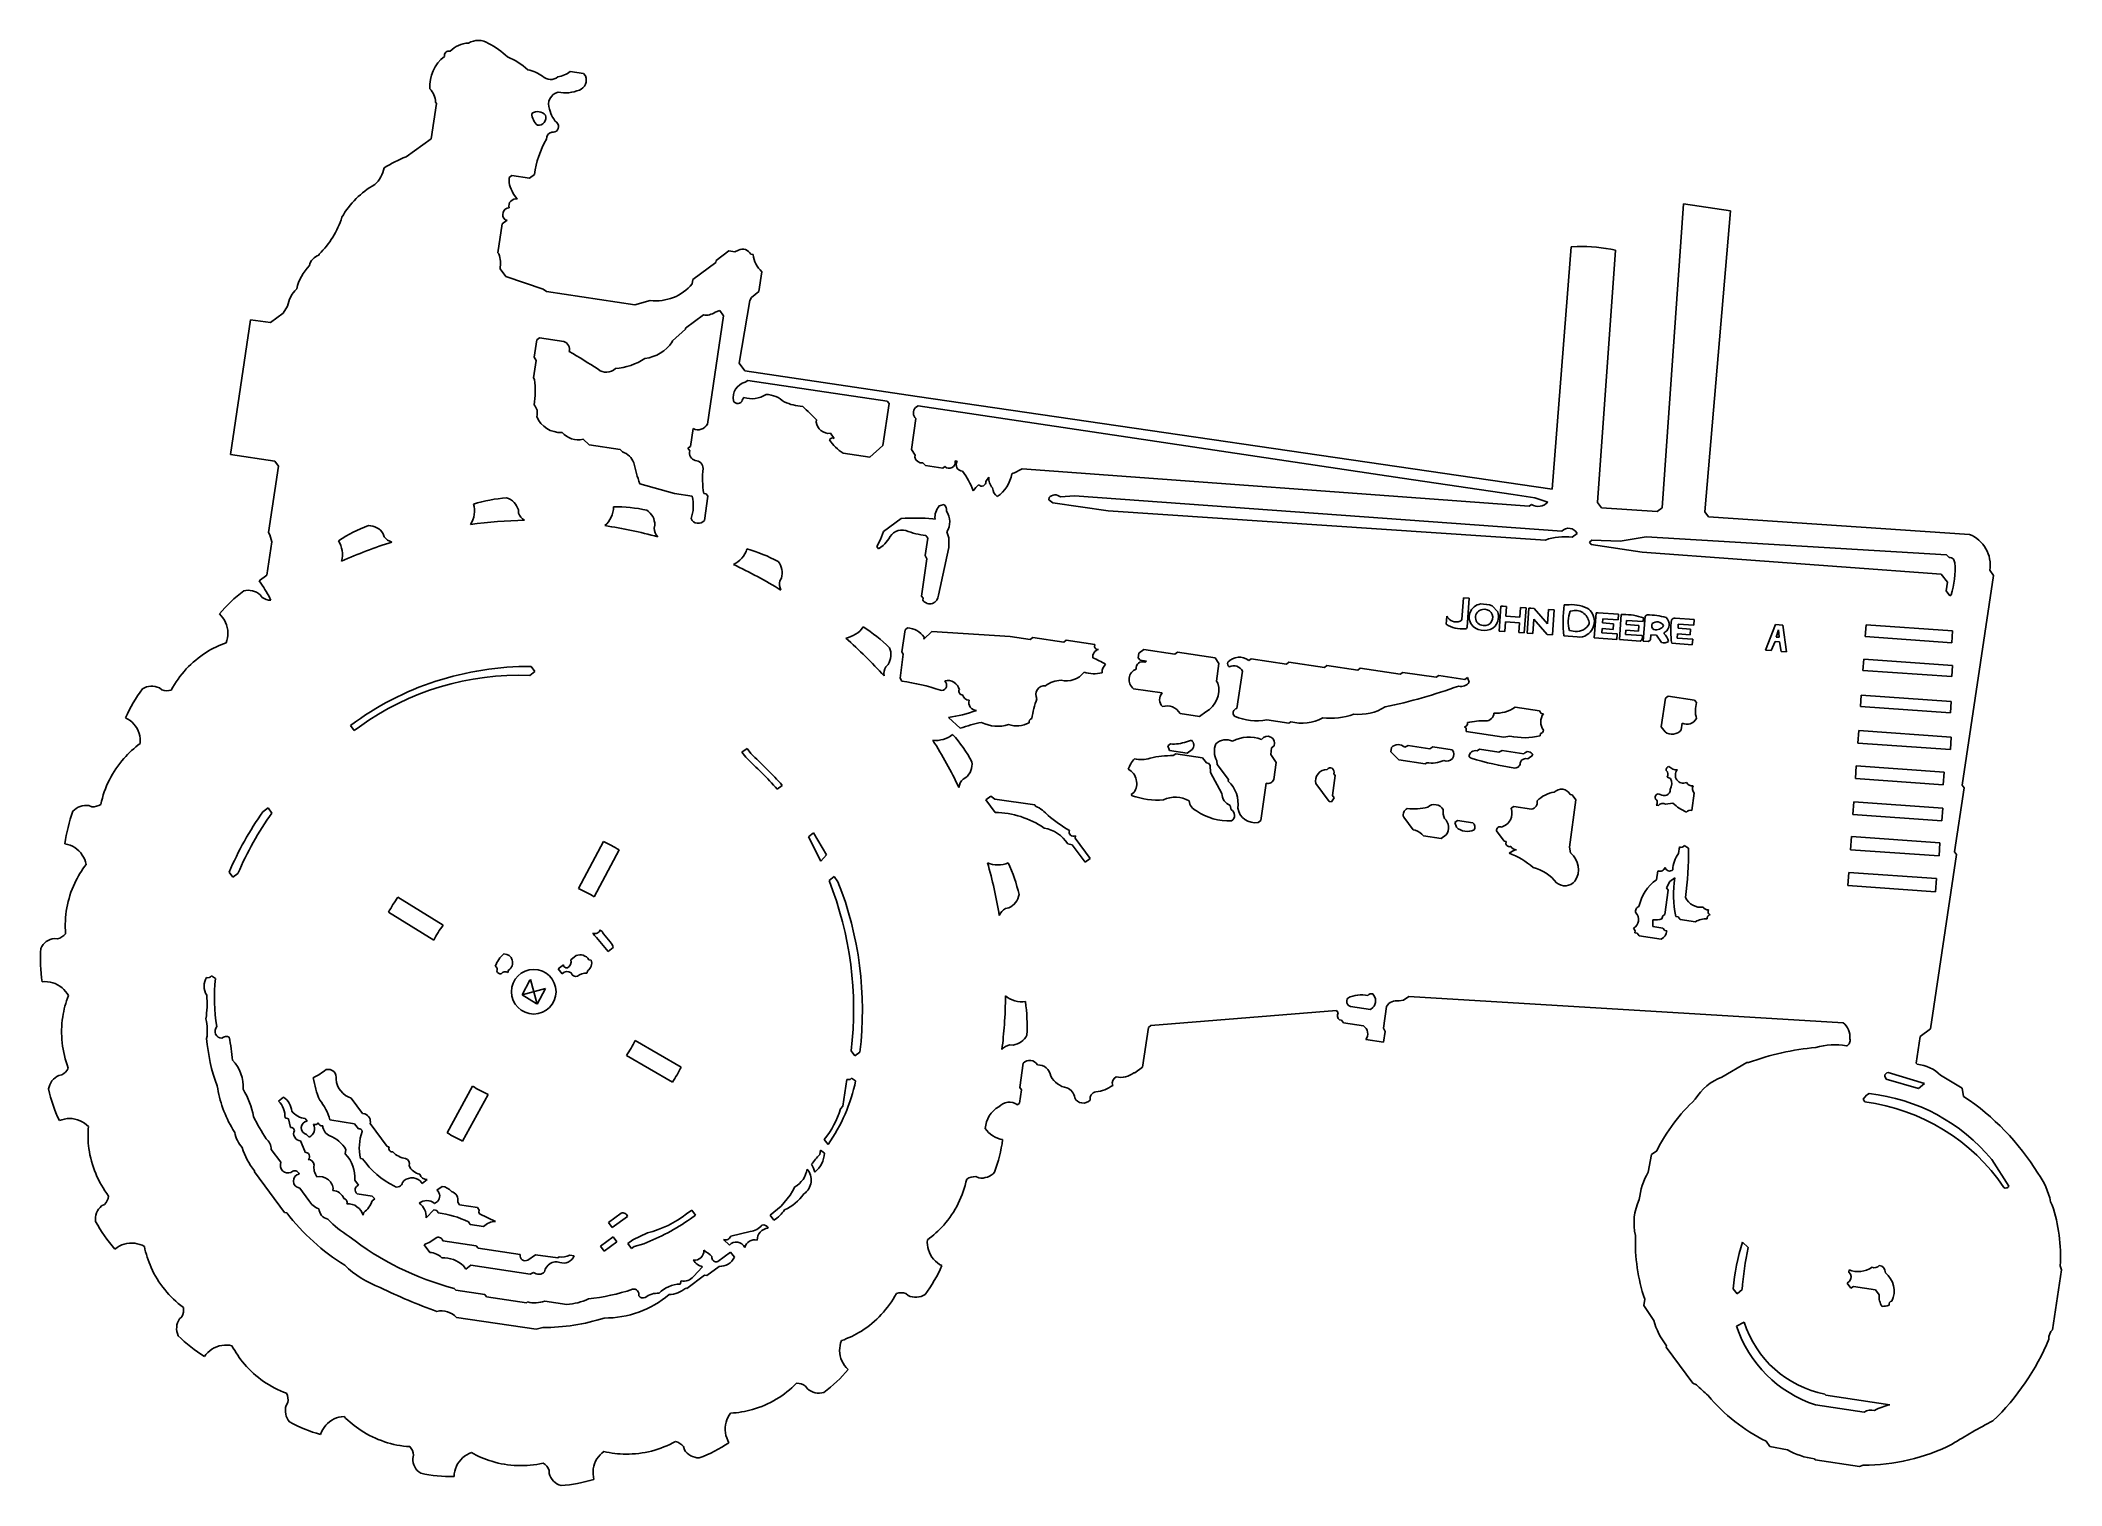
# Model space of a CAD drawing. Extents: x 0.1 to 25, y 0.1 to 17.9.
import ezdxf

# ---------------------------------------------------------------- set-up
doc = ezdxf.new("R2010")
doc.units = 0
doc.header["$MEASUREMENT"] = 0
doc.linetypes.add('SOLID', pattern=[0])
doc.layers.add('1', color=1, linetype='SOLID')

msp = doc.modelspace()

# ---------------------------------------------------------------- linework, layer by layer
at = {"layer": '1', "color": 0, "linetype": 'SOLID'}
for p, q in [((6.616354, 17.502071), (6.779414, 17.477719)), ((6.779414, 17.477719), (6.802158, 17.445446)), ((4.906976, 16.673175), (4.971787, 17.107145)), ((4.971787, 17.107145), (4.959966, 17.124663)), ((4.598233, 16.45152), (4.906976, 16.673175)), ((5.864684, 16.195439), (5.863568, 16.13523)), ((5.895865, 16.21966), (5.864684, 16.195439)), ((6.114134, 16.187063), (5.895865, 16.21966)), ((6.176113, 16.232935), (6.114134, 16.187063)), ((5.841526, 15.671246), (5.779547, 15.625375)), ((5.814563, 15.675272), (5.841526, 15.671246)), ((20.305238, 15.87378), (20.046595, 12.132204)), ((20.305238, 15.87378), (20.886074, 15.787034)), ((20.886074, 15.787034), (20.568046, 12.08189)), ((5.779547, 15.625375), (5.726624, 15.271009)), ((3.525871, 15.238724), (3.527789, 15.251563)), ((5.726624, 15.271009), (5.737546, 15.256252)), ((8.404475, 15.149348), (8.408502, 15.176311)), ((8.408502, 15.176311), (8.564925, 15.292082)), ((8.564925, 15.292082), (8.641961, 15.280577)), ((8.641961, 15.280577), (8.683222, 15.301979)), ((8.837119, 15.251431), (8.864081, 15.247404)), ((18.924666, 15.344722), (18.690935, 12.362228)), ((18.998872, 15.346965), (18.924666, 15.344723)), ((19.469527, 15.301204), (19.250206, 12.196012)), ((5.75217, 15.072933), (5.822262, 14.979772)), ((5.822262, 14.979772), (6.283186, 14.822993)), ((8.115851, 14.886624), (8.124096, 14.941833)), ((8.124096, 14.941833), (8.404475, 15.149348)), ((8.971799, 15.037056), (8.935175, 14.791826)), ((6.283186, 14.822993), (6.322104, 14.793555)), ((6.322104, 14.793555), (7.41088, 14.630951)), ((7.41088, 14.630951), (7.599952, 14.684094)), ((8.824515, 14.683657), (8.693291, 13.910462)), ((8.845484, 14.718591), (8.824515, 14.683657)), ((8.935175, 14.791826), (8.845484, 14.718591)), ((2.43665, 12.788066), (2.684391, 14.446909)), ((2.684391, 14.446909), (2.929622, 14.410285)), ((2.929622, 14.410285), (3.086045, 14.526056)), ((3.086045, 14.526056), (3.138369, 14.612747)), ((8.253141, 14.505163), (8.034741, 14.343519)), ((8.303363, 13.162777), (8.5024, 14.495501)), ((8.455244, 14.557671), (8.397292, 14.538762)), ((8.5024, 14.495501), (8.455244, 14.557671)), ((6.205787, 14.199269), (6.173956, 13.986135)), ((6.236776, 14.222204), (6.205787, 14.199269)), ((6.535933, 14.177526), (6.236776, 14.222204)), ((7.874558, 14.184995), (7.870072, 14.172539)), ((8.032631, 14.329397), (7.874558, 14.184995)), ((8.034741, 14.343519), (8.032631, 14.329397)), ((6.195357, 13.944874), (6.163719, 13.733025)), ((6.173956, 13.986135), (6.195357, 13.944874)), ((6.163719, 13.733025), (6.176058, 13.710182)), ((8.693291, 13.910462), (8.7621, 13.817495)), ((8.7621, 13.817495), (10.883158, 13.500724)), ((8.799725, 13.700307), (8.768736, 13.677371)), ((10.513777, 13.44432), (8.799725, 13.700307)), ((8.731904, 13.457109), (8.750709, 13.490304)), ((10.536714, 13.413331), (10.513777, 13.44432)), ((10.883158, 13.500723), (18.690935, 12.362228)), ((9.644464, 13.213191), (9.640437, 13.186228)), ((10.45963, 12.897188), (10.536714, 13.413331)), ((10.866193, 13.228929), (10.813479, 12.849593)), ((10.893822, 13.387562), (10.862833, 13.364626)), ((16.848706, 12.498226), (10.893822, 13.387562)), ((6.773757, 12.975133), (6.847684, 12.907651)), ((8.095626, 12.887973), (8.128223, 13.106242)), ((9.815445, 13.048523), (9.861317, 12.986544)), ((2.981037, 12.706764), (2.43665, 12.788066)), ((3.026909, 12.644785), (2.981037, 12.706764)), ((6.847684, 12.907651), (7.227729, 12.850893)), ((7.227729, 12.850893), (7.258368, 12.818753)), ((8.063352, 12.865229), (8.095626, 12.887973)), ((8.087572, 12.834049), (8.063352, 12.865229)), ((9.973061, 12.803159), (10.29918, 12.754455)), ((10.45963, 12.897188), (10.29918, 12.754455)), ((10.813479, 12.849593), (10.859675, 12.781003)), ((10.859675, 12.781003), (10.855648, 12.754041)), ((10.95031, 12.684775), (10.983517, 12.652252)), ((11.348854, 12.707946), (11.375817, 12.703919)), ((2.904956, 11.828204), (3.026909, 12.644785)), ((10.983517, 12.652252), (11.196651, 12.620421)), ((11.196651, 12.620421), (11.223212, 12.640081)), ((11.727483, 12.45714), (11.763782, 12.506846)), ((18.410364, 12.15343), (12.173315, 12.612381)), ((16.848706, 12.498225), (18.21353, 12.294395)), ((7.897136, 12.30596), (8.114121, 12.273554)), ((8.285426, 12.30441), (8.258463, 12.308437)), ((8.264967, 11.974073), (8.309645, 12.273229)), ((8.309645, 12.273229), (8.285426, 12.30441)), ((12.50483, 12.257041), (12.500803, 12.230079)), ((12.500803, 12.230079), (12.550702, 12.195062)), ((12.550702, 12.195062), (13.231186, 12.093435)), ((12.818226, 12.279507), (12.645145, 12.264963)), ((18.809185, 11.844479), (12.818226, 12.279507)), ((18.480587, 12.254511), (18.21353, 12.294395)), ((18.480588, 12.254512), (18.639622, 12.203208)), ((19.250206, 12.196012), (19.297169, 12.132558)), ((10.686732, 12.000913), (10.468331, 11.839269)), ((11.212535, 12.173088), (11.154583, 12.154179)), ((13.231186, 12.093435), (18.607824, 11.735419)), ((18.410363, 12.153431), (18.437118, 12.174373)), ((19.29717, 12.132558), (19.984617, 12.086331)), ((19.984617, 12.08633), (20.046594, 12.132204)), ((20.568047, 12.08189), (20.613919, 12.019912)), ((20.613919, 12.019912), (23.823778, 11.804359)), ((2.883082, 11.303817), (2.944058, 11.712107)), ((10.433023, 11.743475), (10.386026, 11.657302)), ((10.468331, 11.839269), (10.433023, 11.743475)), ((11.012718, 11.757967), (10.980888, 11.544835)), ((10.988499, 11.789148), (11.012718, 11.757967)), ((11.270506, 11.761471), (11.246002, 11.834696)), ((11.269939, 11.643424), (11.270506, 11.761471)), ((18.937229, 11.770229), (18.999207, 11.8161)), ((19.181176, 11.733796), (19.149995, 11.709575)), ((19.149995, 11.709575), (19.172931, 11.678587)), ((19.527363, 11.722784), (19.181176, 11.733796)), ((19.849535, 11.774432), (19.527364, 11.722784)), ((23.542396, 11.554992), (19.849535, 11.774432)), ((10.386026, 11.657302), (10.40877, 11.625027)), ((10.40877, 11.625027), (10.465038, 11.667816)), ((11.00229, 11.503574), (10.934027, 11.046493)), ((10.980888, 11.544835), (11.00229, 11.503574)), ((11.142833, 11.055999), (11.269939, 11.643424)), ((19.172931, 11.678587), (19.798206, 11.585204)), ((19.798206, 11.585205), (23.477527, 11.313978)), ((23.575412, 11.521185), (23.542396, 11.554991)), ((2.811574, 11.202927), (2.78883, 11.235201)), ((23.477526, 11.313978), (23.552561, 11.218769)), ((23.552561, 11.218769), (23.536454, 11.110917)), ((24.120017, 11.300718), (23.734216, 8.717443)), ((24.074339, 11.363981), (24.120017, 11.300718)), ((10.934027, 11.046493), (10.954971, 11.01974)), ((10.954971, 11.01974), (10.953703, 10.993678)), ((17.579027, 10.758488), (17.600664, 11.024891)), ((17.600664, 11.024891), (17.670331, 11.019718)), ((17.670331, 11.019718), (17.645495, 10.664541)), ((18.840783, 10.937872), (18.866793, 10.936053)), ((23.536454, 11.110917), (23.582134, 11.047654)), ((23.582134, 11.047654), (23.597083, 11.059861)), ((17.38812, 10.698345), (17.395072, 10.797771)), ((17.954657, 10.92571), (18.02203, 10.85137)), ((18.039685, 10.613267), (18.06134, 10.922949)), ((18.06134, 10.922949), (18.08735, 10.92113)), ((18.08735, 10.92113), (18.13043, 10.918118)), ((18.117186, 10.728732), (18.108774, 10.608436)), ((18.28869, 10.716739), (18.117186, 10.728732)), ((18.13043, 10.918118), (18.122018, 10.797821)), ((18.122018, 10.797821), (18.293521, 10.785829)), ((18.280278, 10.596443), (18.28869, 10.716739)), ((18.293521, 10.785829), (18.301933, 10.906125)), ((18.301933, 10.906125), (18.371022, 10.901294)), ((18.371022, 10.901294), (18.349367, 10.591612)), ((18.384318, 10.589168), (18.405973, 10.89885)), ((18.405973, 10.89885), (18.431171, 10.897088)), ((18.431171, 10.897088), (18.469373, 10.894417)), ((18.464985, 10.761587), (18.452595, 10.584393)), ((18.629788, 10.572003), (18.464985, 10.761587)), ((18.469373, 10.894417), (18.634246, 10.705839)), ((18.634246, 10.705839), (18.646566, 10.882026)), ((18.646566, 10.882026), (18.715656, 10.877195)), ((18.715656, 10.877195), (18.694001, 10.567513)), ((18.912319, 10.858707), (18.94372, 10.864528)), ((19.210138, 10.531421), (19.231793, 10.841103)), ((19.231793, 10.841103), (19.257803, 10.839284)), ((19.257803, 10.839284), (19.507337, 10.821835)), ((19.313177, 10.766802), (19.309539, 10.714782)), ((19.309539, 10.714782), (19.446905, 10.705176)), ((19.502562, 10.753559), (19.313177, 10.766802)), ((19.446905, 10.705176), (19.442074, 10.636087)), ((19.507337, 10.821835), (19.502562, 10.753559)), ((19.51982, 10.509766), (19.541475, 10.819448)), ((19.541475, 10.819448), (19.567485, 10.817629)), ((19.60579, 10.74634), (19.602152, 10.69432)), ((19.602152, 10.69432), (19.7574, 10.683464)), ((19.812245, 10.731904), (19.60579, 10.74634)), ((19.815484, 10.778234), (19.812245, 10.731904)), ((19.812433, 10.489304), (19.834088, 10.798986)), ((19.834088, 10.798986), (19.86122, 10.813211)), ((20.204731, 10.773068), (20.437196, 10.756813)), ((20.243036, 10.70178), (20.239398, 10.64976)), ((20.432422, 10.688537), (20.243036, 10.70178)), ((20.437196, 10.756813), (20.432422, 10.688537)), ((21.316548, 10.379267), (21.4399, 10.694197)), ((21.4399, 10.694198), (21.529135, 10.687251)), ((22.553286, 10.691929), (22.543105, 10.546336)), ((10.732927, 10.631566), (10.692276, 10.359372)), ((10.763917, 10.654502), (10.732927, 10.631566)), ((11.063073, 10.609824), (10.964793, 10.514244)), ((10.964793, 10.514244), (10.96882, 10.541207)), ((12.025478, 10.550097), (11.063073, 10.609824)), ((12.025478, 10.550097), (12.271971, 10.513284)), ((12.271971, 10.513284), (12.302961, 10.53622)), ((12.302961, 10.53622), (12.684289, 10.479271)), ((12.684289, 10.479271), (12.715278, 10.502207)), ((12.715278, 10.502207), (13.06836, 10.449475)), ((13.06836, 10.449475), (13.064333, 10.422513)), ((18.108774, 10.608436), (18.039685, 10.613267)), ((18.349367, 10.591612), (18.280278, 10.596443)), ((18.452595, 10.584393), (18.384318, 10.589168)), ((18.694001, 10.567513), (18.629788, 10.572003)), ((19.00007, 10.543687), (18.836502, 10.555125)), ((18.975515, 10.610259), (18.903837, 10.622311)), ((19.485682, 10.512153), (19.210138, 10.531421)), ((19.304708, 10.645692), (19.301127, 10.594485)), ((19.301127, 10.594485), (19.490513, 10.581242)), ((19.442074, 10.636087), (19.304708, 10.645692)), ((19.490513, 10.581242), (19.485682, 10.512153)), ((19.773418, 10.492032), (19.51982, 10.509766)), ((19.597321, 10.625231), (19.59374, 10.574024)), ((19.59374, 10.574024), (19.800195, 10.559587)), ((19.752568, 10.614375), (19.597321, 10.625231)), ((19.7574, 10.683464), (19.752568, 10.614375)), ((19.876645, 10.484814), (19.812433, 10.489304)), ((19.900183, 10.506038), (19.876645, 10.484814)), ((19.904568, 10.568746), (19.900183, 10.506038)), ((19.972871, 10.56397), (19.904568, 10.568746)), ((20.03677, 10.473617), (19.972871, 10.56397)), ((20.079189, 10.601337), (20.064933, 10.584364)), ((20.415541, 10.447131), (20.161943, 10.464864)), ((20.234567, 10.58067), (20.230986, 10.529463)), ((20.230986, 10.529463), (20.420372, 10.51622)), ((20.389002, 10.569871), (20.234567, 10.58067)), ((20.239398, 10.64976), (20.393833, 10.63896)), ((20.393833, 10.63896), (20.389002, 10.569871)), ((20.420372, 10.51622), (20.415541, 10.447131)), ((21.434537, 10.486166), (21.385748, 10.374423)), ((21.486561, 10.482528), (21.434537, 10.486165)), ((21.476399, 10.630183), (21.446857, 10.541115)), ((21.446857, 10.541114), (21.482712, 10.538607)), ((21.482711, 10.538607), (21.476399, 10.630182)), ((21.510136, 10.365019), (21.486561, 10.482528)), ((21.529136, 10.687251), (21.575516, 10.360447)), ((10.711935, 10.332809), (10.671301, 10.034361)), ((10.692276, 10.359372), (10.711935, 10.332809)), ((13.064333, 10.422513), (13.073204, 10.402812)), ((13.608721, 10.341211), (13.600668, 10.287286)), ((13.600668, 10.287286), (13.623604, 10.256296)), ((13.670892, 10.388365), (13.608721, 10.341211)), ((13.623604, 10.256296), (13.704491, 10.244215)), ((14.05222, 10.331416), (13.670892, 10.388365)), ((13.704491, 10.244215), (13.682932, 10.231685)), ((14.083209, 10.354353), (14.05222, 10.331416)), ((14.545426, 10.285323), (14.083209, 10.354353)), ((14.590339, 10.216924), (14.545426, 10.285323)), ((14.561977, 10.000648), (14.590339, 10.216924)), ((14.988733, 10.274244), (14.960886, 10.254776)), ((15.422703, 10.209432), (14.988733, 10.274244)), ((15.454975, 10.232177), (15.422703, 10.209432)), ((15.89023, 10.167173), (15.454975, 10.232177)), ((21.385749, 10.374423), (21.316548, 10.379267)), ((21.575517, 10.360447), (21.510135, 10.365019)), ((22.523718, 10.269081), (22.514086, 10.131338)), ((6.18022, 10.117053), (6.118048, 10.069898)), ((6.134347, 10.179033), (6.18022, 10.117053)), ((10.671301, 10.034361), (10.693469, 9.998236)), ((11.234606, 9.983049), (11.223167, 10.003132)), ((14.581636, 9.974084), (14.561977, 10.000648)), ((14.882208, 10.123457), (14.813178, 9.66124)), ((15.921219, 10.190109), (15.89023, 10.167173)), ((16.301263, 10.133351), (15.921219, 10.190109)), ((16.332444, 10.157571), (16.301263, 10.133351)), ((16.822906, 10.084323), (16.332444, 10.157571)), ((16.853896, 10.107259), (16.822906, 10.084323)), ((17.265331, 10.049749), (16.853896, 10.107259)), ((17.298313, 10.068451), (17.265331, 10.049749)), ((17.619296, 10.020514), (17.298313, 10.068451)), ((17.650286, 10.043449), (17.619296, 10.020514)), ((17.669195, 9.985497), (17.650286, 10.043449)), ((13.543718, 9.905956), (13.896799, 9.853225)), ((20.0868, 9.791135), (20.034069, 9.438052)), ((20.11779, 9.814071), (20.0868, 9.791135)), ((20.443909, 9.765366), (20.11779, 9.814071)), ((20.466843, 9.734377), (20.443909, 9.765366)), ((22.49275, 9.826221), (22.482981, 9.686514)), ((3.912855, 9.454182), (3.974834, 9.500054)), ((3.958727, 9.392203), (3.912855, 9.454182)), ((14.114762, 9.598849), (14.353573, 9.563184)), ((14.353573, 9.563184), (14.431784, 9.62107)), ((15.182234, 9.522118), (15.453146, 9.481659)), ((15.453146, 9.481659), (15.477847, 9.497659)), ((17.614856, 9.437082), (17.635841, 9.445762)), ((17.635841, 9.445762), (17.648988, 9.463486)), ((17.648988, 9.463486), (17.651347, 9.488073)), ((18.234912, 9.677873), (18.534068, 9.633195)), ((18.534068, 9.633195), (18.557002, 9.602206)), ((18.557002, 9.602206), (18.583965, 9.598179)), ((20.279299, 9.401428), (20.29138, 9.482316)), ((4.02199, 9.437884), (3.958727, 9.392203)), ((13.997467, 9.226533), (13.966477, 9.203597)), ((13.966477, 9.203597), (13.985387, 9.145646)), ((14.254971, 9.272081), (14.195735, 9.253364)), ((15.24138, 9.179892), (15.27237, 9.202828)), ((16.919047, 9.207605), (16.877786, 9.186203)), ((17.186107, 9.167721), (16.919047, 9.207605)), ((17.63348, 9.421175), (17.614856, 9.437082)), ((17.635048, 9.378938), (17.63348, 9.421175)), ((18.097263, 9.309908), (17.635048, 9.378938)), ((18.172617, 9.322282), (18.097263, 9.309908)), ((18.547532, 9.354232), (18.543314, 9.325986)), ((20.034069, 9.438052), (20.079749, 9.37479)), ((22.46229, 9.39062), (22.45156, 9.237178)), ((8.728064, 9.124885), (8.791327, 9.170565)), ((8.775028, 9.06143), (8.728064, 9.124885)), ((8.791327, 9.170565), (8.837199, 9.108586)), ((13.985387, 9.145646), (14.203655, 9.113048)), ((14.06353, 9.106411), (14.03235, 9.082191)), ((14.392927, 9.05328), (14.06353, 9.106411)), ((14.203655, 9.113048), (14.265634, 9.158919)), ((14.440466, 8.993677), (14.392927, 9.05328)), ((14.469612, 8.986699), (14.440466, 8.993677)), ((14.486513, 8.959236), (14.469612, 8.986699)), ((14.488364, 8.874955), (14.486513, 8.959236)), ((14.567483, 9.018022), (14.571427, 8.974118)), ((14.571427, 8.974118), (14.710134, 8.786707)), ((15.232577, 9.094578), (15.24138, 9.179892)), ((15.298433, 8.999426), (15.232577, 9.094578)), ((15.266794, 8.787577), (15.298433, 8.999426)), ((16.715836, 9.182826), (16.70759, 9.127616)), ((16.70759, 9.127616), (16.804644, 9.03043)), ((16.804644, 9.03043), (17.130765, 8.981726)), ((17.130765, 8.981726), (17.148473, 8.994832)), ((17.222232, 9.189889), (17.186107, 9.167721)), ((17.462327, 9.154032), (17.222232, 9.189889)), ((17.671258, 9.067702), (17.69502, 9.051027)), ((17.796691, 9.160538), (17.769938, 9.139594)), ((18.035503, 9.124872), (17.796691, 9.160538)), ((18.078049, 9.146081), (18.035503, 9.124872)), ((18.343821, 9.106389), (18.078049, 9.146081)), ((18.390787, 9.042935), (18.452957, 9.09009)), ((22.431871, 8.955607), (22.420976, 8.799811)), ((9.223556, 8.71618), (9.161577, 8.670308)), ((14.629557, 8.616293), (14.488364, 8.874955)), ((14.710134, 8.786707), (14.708543, 8.767255)), ((15.107347, 8.282423), (15.176377, 8.744639)), ((15.786963, 8.737456), (15.948606, 8.519054)), ((15.992211, 8.591296), (16.02479, 8.835819)), ((16.02479, 8.835819), (16.007124, 8.858146)), ((20.146424, 8.80174), (20.107773, 8.815388)), ((23.734216, 8.717443), (23.758435, 8.686262)), ((11.726267, 8.537984), (11.78953, 8.583664)), ((11.842039, 8.381562), (11.726267, 8.537984)), ((11.78953, 8.583664), (11.839429, 8.548648)), ((11.839429, 8.548648), (12.328607, 8.475591)), ((12.328607, 8.475591), (12.339529, 8.460835)), ((13.546976, 8.627027), (13.515986, 8.604091)), ((13.515986, 8.604091), (13.526717, 8.588049)), ((14.742852, 8.416925), (14.731071, 8.469875)), ((15.948606, 8.519054), (15.976853, 8.514835)), ((15.976853, 8.514835), (16.011869, 8.564734)), ((16.011869, 8.564734), (15.992211, 8.591296)), ((18.21926, 8.456894), (18.18827, 8.433958)), ((18.437528, 8.424297), (18.21926, 8.456894)), ((18.904363, 7.955556), (18.98224, 8.538519)), ((18.936368, 8.600498), (18.913258, 8.60395)), ((18.98224, 8.538519), (18.936368, 8.600498)), ((19.998356, 8.469458), (19.972677, 8.473293)), ((20.177151, 8.495991), (20.085839, 8.483957)), ((20.439762, 8.621423), (20.407931, 8.40829)), ((22.40093, 8.513138), (22.390008, 8.35695)), ((23.758435, 8.686262), (23.640701, 7.897926)), ((2.836674, 8.391589), (2.898845, 8.438745)), ((2.898845, 8.438745), (2.945808, 8.37529)), ((15.076358, 8.259487), (15.107347, 8.282423)), ((16.866078, 8.325593), (16.980564, 8.169362)), ((17.526561, 8.283393), (17.495571, 8.260457)), ((17.495571, 8.260457), (17.514289, 8.201221)), ((17.716583, 8.255014), (17.526561, 8.283393)), ((6.718768, 7.446542), (7.024937, 8.024227)), ((9.546709, 8.085137), (9.608688, 8.131009)), ((9.696082, 7.784564), (9.546709, 8.085137)), ((9.608688, 8.131009), (9.766575, 7.862351)), ((12.788332, 7.985598), (12.734983, 7.997503)), ((12.9467, 7.771624), (12.788332, 7.985598)), ((12.828318, 8.095133), (12.824291, 8.068169)), ((12.824291, 8.068169), (13.008678, 7.817496)), ((16.980564, 8.169362), (17.007527, 8.165335)), ((17.108608, 8.095112), (17.326877, 8.062515)), ((17.326877, 8.062515), (17.388856, 8.108386)), ((18.007496, 8.155128), (18.100523, 8.030978)), ((18.100523, 8.030978), (18.127486, 8.026951)), ((18.127486, 8.026951), (18.123267, 7.998704)), ((18.916219, 7.88553), (18.904363, 7.955556)), ((20.245933, 7.877266), (20.258013, 7.958155)), ((20.315965, 7.977064), (20.367147, 7.941856)), ((22.371074, 8.086171), (22.359795, 7.924881)), ((6.909891, 7.345072), (7.216084, 7.922801)), ((9.766575, 7.862351), (9.696081, 7.784564)), ((13.008678, 7.817496), (12.9467, 7.771624)), ((23.663637, 7.866937), (23.342839, 5.718915)), ((23.640701, 7.897926), (23.663637, 7.866937)), ((2.465655, 7.585953), (2.419783, 7.647932)), ((2.528917, 7.631633), (2.465655, 7.585953)), ((9.799581, 7.54597), (9.86175, 7.593125)), ((9.86175, 7.593125), (9.908715, 7.529672)), ((19.97474, 7.555498), (19.991039, 7.664633)), ((20.138217, 7.531739), (20.098758, 7.454284)), ((20.201255, 7.578109), (20.138217, 7.531739)), ((22.340298, 7.646057), (22.32891, 7.483197)), ((5.051156, 6.99554), (4.495283, 7.339774)), ((20.118417, 7.427722), (20.077782, 7.129275)), ((20.098758, 7.454284), (20.118417, 7.427722)), ((4.937229, 6.81157), (4.381356, 7.155804)), ((19.930916, 7.059966), (19.930689, 6.979296)), ((19.930689, 6.979296), (20.052662, 6.96108)), ((20.05398, 7.110516), (20.041809, 7.072956)), ((20.052662, 6.96108), (20.076692, 6.928614)), ((20.077782, 7.129275), (20.05398, 7.110516)), ((20.241359, 7.099595), (20.213113, 7.103813)), ((20.264103, 7.067322), (20.241359, 7.099595)), ((20.454125, 7.038943), (20.264103, 7.067322)), ((7.145636, 6.720321), (7.083466, 6.673165)), ((19.714273, 6.927612), (19.691337, 6.958601)), ((19.710247, 6.900649), (19.714273, 6.927612)), ((19.737208, 6.896622), (19.710247, 6.900649)), ((19.761428, 6.865441), (19.737208, 6.896622)), ((20.032337, 6.824982), (19.761428, 6.865441)), ((20.076692, 6.928614), (20.103654, 6.924588)), ((6.467438, 6.459338), (6.530892, 6.506302)), ((6.623093, 6.569974), (6.687315, 6.622073)), ((6.846347, 6.570758), (6.873119, 6.565448)), ((2.202029, 6.374444), (2.251736, 6.338144)), ((5.857444, 6.444119), (5.848798, 6.412596)), ((6.12041, 6.317554), (6.023479, 6.138891)), ((6.023479, 6.138891), (6.311112, 6.21529)), ((6.119916, 6.316623), (6.12041, 6.317554)), ((6.12041, 6.317554), (6.126727, 6.329474)), ((6.120912, 6.31848), (6.12041, 6.317554)), ((6.207886, 6.025022), (6.126727, 6.329474)), ((6.311112, 6.21529), (6.207886, 6.025022)), ((6.514594, 6.397168), (6.467438, 6.459338)), ((6.830257, 6.436654), (6.821803, 6.406415)), ((6.197186, 6.03132), (6.023479, 6.138891)), ((6.202878, 6.027914), (6.207886, 6.025022)), ((16.211118, 5.996423), (16.456351, 5.959799)), ((16.456351, 5.959799), (16.487338, 5.982735)), ((16.65574, 5.994378), (16.615856, 5.72732)), ((16.863345, 6.074942), (16.809112, 6.063353)), ((16.93046, 6.120047), (16.863345, 6.074942)), ((13.727083, 5.73741), (13.653834, 5.246948)), ((13.758071, 5.760347), (13.727083, 5.73741)), ((16.061321, 5.916456), (16.038385, 5.947445)), ((16.102974, 5.82623), (16.076012, 5.830257)), ((16.12591, 5.795241), (16.102974, 5.82623)), ((16.371143, 5.758616), (16.12591, 5.795241)), ((16.615856, 5.72732), (16.638542, 5.685867)), ((23.342839, 5.718915), (23.217408, 5.626079)), ((7.414855, 5.577736), (7.98095, 5.250743)), ((16.618984, 5.554906), (16.400714, 5.587504)), ((16.638542, 5.685867), (16.618984, 5.554906)), ((23.217408, 5.626079), (23.168704, 5.29996)), ((7.306189, 5.39061), (7.872423, 5.063536)), ((10.116331, 5.386738), (10.070459, 5.448716)), ((10.178309, 5.432609), (10.116331, 5.386738)), ((12.187624, 5.299224), (12.142946, 5.000066)), ((13.653834, 5.246948), (13.559582, 5.178331)), ((21.085139, 5.305302), (20.780344, 5.127685)), ((21.085139, 5.305302), (21.106255, 5.306087)), ((23.168704, 5.29996), (23.180908, 5.285011)), ((5.414196, 5.015854), (5.102404, 4.441157)), ((9.969023, 4.769515), (10.017727, 5.095634)), ((10.017727, 5.095634), (10.059964, 5.097202)), ((10.059964, 5.097202), (10.07568, 5.114544)), ((10.07568, 5.114544), (10.125578, 5.079527)), ((12.142946, 5.000066), (12.167165, 4.968886)), ((13.559582, 5.178331), (13.546742, 5.180249)), ((22.782548, 5.136563), (22.800948, 5.102683)), ((22.800948, 5.102683), (23.196777, 4.985478)), ((23.272645, 5.049662), (22.824537, 5.182347)), ((23.272646, 5.049662), (23.196776, 4.985478)), ((23.469019, 5.14879), (23.734418, 4.992336)), ((23.734418, 4.992336), (23.752436, 4.889534)), ((3.028314, 4.832153), (3.090485, 4.879308)), ((3.922082, 4.866682), (4.061881, 4.677794)), ((5.604396, 4.912664), (5.292604, 4.337967)), ((9.940351, 4.735732), (9.969023, 4.769515)), ((12.142813, 4.805826), (12.114966, 4.786359)), ((12.167165, 4.968886), (12.142813, 4.805826)), ((22.556228, 4.903279), (22.517535, 4.854678)), ((22.517535, 4.854678), (22.538254, 4.822163)), ((22.59001, 4.923716), (22.556228, 4.903279)), ((2.48994, 4.443969), (2.466678, 4.48157)), ((3.149005, 4.611992), (3.107785, 4.626024)), ((3.17385, 4.505901), (3.149005, 4.611992)), ((3.357044, 4.616362), (3.37998, 4.585373)), ((3.962852, 4.550826), (3.660419, 4.599931)), ((4.010391, 4.491224), (3.962852, 4.550826)), ((4.061881, 4.677794), (4.088844, 4.673767)), ((4.153624, 4.553837), (4.362231, 4.271981)), ((2.93915, 4.235124), (3.054922, 4.078701)), ((3.352101, 4.214141), (3.299318, 4.344093)), ((3.373602, 4.419628), (3.40681, 4.387105)), ((3.856754, 4.235903), (3.848701, 4.181978)), ((4.362231, 4.271981), (4.389194, 4.267954)), ((9.684335, 4.172811), (9.692388, 4.226736)), ((9.692388, 4.226736), (9.743571, 4.191528)), ((9.786832, 4.296635), (9.739676, 4.358805)), ((3.054922, 4.078701), (3.050703, 4.050454)), ((3.350184, 4.201302), (3.352101, 4.214141)), ((4.061658, 4.12261), (4.034696, 4.126636)), ((19.914513, 4.17281), (19.977966, 4.219773)), ((24.307698, 3.782533), (24.098541, 4.110768)), ((2.731413, 3.960319), (2.733522, 3.974443)), ((3.101663, 3.460062), (2.731413, 3.960319)), ((3.288458, 3.761621), (3.400952, 3.609625)), ((3.697498, 3.732034), (3.701525, 3.758996)), ((3.967082, 3.85847), (4.012954, 3.796491)), ((4.794652, 3.81888), (4.771717, 3.849869)), ((4.856632, 3.864752), (4.794652, 3.81888)), ((4.976429, 3.735291), (5.039884, 3.782255)), ((3.993379, 3.691783), (4.181542, 3.659744)), ((4.210897, 3.627796), (4.178432, 3.603768)), ((4.181542, 3.659744), (4.210897, 3.627796)), ((4.939997, 3.491344), (4.84281, 3.39429)), ((4.946941, 3.572999), (4.98435, 3.594976)), ((5.232516, 3.58679), (5.25526, 3.554517)), ((5.25526, 3.554517), (5.473529, 3.52192)), ((5.473529, 3.52192), (5.496465, 3.49093)), ((5.496465, 3.49093), (5.492438, 3.463967)), ((8.046273, 3.44352), (8.109727, 3.490484)), ((8.109727, 3.490484), (8.155407, 3.427221)), ((3.128626, 3.456035), (3.101663, 3.460062)), ((4.078386, 3.461201), (4.069165, 3.425826)), ((5.385914, 3.31318), (5.362978, 3.344169)), ((5.548974, 3.288827), (5.385914, 3.31318)), ((5.492438, 3.463967), (5.501309, 3.444267)), ((5.501309, 3.444267), (5.697151, 3.34939)), ((7.085408, 3.337633), (7.24183, 3.453404)), ((7.132372, 3.274178), (7.085408, 3.337633)), ((7.319784, 3.412885), (7.132372, 3.274178)), ((8.155407, 3.427221), (8.093428, 3.38135)), ((9.119074, 3.367306), (9.073203, 3.429285)), ((4.890968, 2.9697), (4.821068, 3.064144)), ((5.050133, 3.112626), (5.458424, 3.05165)), ((5.458424, 3.05165), (5.48136, 3.02066)), ((5.48136, 3.02066), (5.998786, 2.943385)), ((6.986805, 3.04653), (7.143228, 3.162301)), ((7.032485, 2.983267), (6.986805, 3.04653)), ((7.188907, 3.099038), (7.032485, 2.983267)), ((7.143228, 3.162301), (7.188907, 3.099038)), ((7.325005, 3.078713), (7.387175, 3.125868)), ((7.370877, 3.016734), (7.325005, 3.078713)), ((7.402891, 3.042142), (7.370877, 3.016734)), ((7.387175, 3.125868), (7.567625, 3.209175)), ((8.572945, 3.059035), (8.500303, 3.126324)), ((21.103348, 3.027898), (21.034402, 3.094233)), ((5.332859, 2.764573), (5.300994, 2.806084)), ((5.395029, 2.811729), (5.332859, 2.764573)), ((6.124304, 2.702815), (5.395029, 2.811729)), ((6.093447, 2.87412), (6.188407, 2.938692)), ((6.188407, 2.938692), (6.465029, 2.901317)), ((6.465029, 2.901317), (6.481261, 2.913332)), ((6.609371, 2.936201), (6.663296, 2.928148)), ((8.447172, 2.796929), (8.295176, 2.684433)), ((8.431406, 2.858348), (8.587828, 2.97412)), ((8.587828, 2.97412), (8.634792, 2.910666)), ((22.339594, 2.727763), (22.343621, 2.754725)), ((24.956691, 2.752995), (24.84701, 2.018585)), ((24.940676, 2.803953), (24.956691, 2.752995)), ((5.187042, 2.526461), (5.210227, 2.505935)), ((5.210227, 2.505935), (5.56331, 2.453204)), ((6.165565, 2.724217), (6.124304, 2.702815)), ((7.965881, 2.580042), (7.979721, 2.619977)), ((8.048337, 2.525725), (8.035497, 2.527642)), ((8.268214, 2.68846), (8.048337, 2.525725)), ((8.295176, 2.684433), (8.268214, 2.68846)), ((20.965897, 2.45908), (20.918932, 2.522535)), ((21.028835, 2.511372), (20.965897, 2.45908)), ((22.319269, 2.591666), (22.350258, 2.614602)), ((22.366234, 2.528211), (22.319269, 2.591666)), ((22.397223, 2.551147), (22.366234, 2.528211)), ((22.669417, 2.510496), (22.397223, 2.551147)), ((22.715289, 2.448517), (22.669417, 2.510496)), ((5.56331, 2.453204), (5.587337, 2.420739)), ((5.587337, 2.420739), (6.076517, 2.347682)), ((6.076517, 2.347682), (6.091465, 2.359888)), ((6.301747, 2.370486), (6.573941, 2.329835)), ((6.194899, 2.024173), (5.215256, 2.170479)), ((6.279488, 2.045667), (6.194899, 2.024173)), ((20.959723, 2.062268), (21.053287, 2.112636)), ((22.527108, 1.003917), (21.928794, 1.093273)), ((22.046756, 1.223976), (22.058061, 1.211787)), ((22.058061, 1.211787), (22.846398, 1.094052))]:
    msp.add_line(p, q, dxfattribs=at)
at = {"layer": '1', "color": 5, "linetype": 'SOLID'}
for p, q in [((7.470127, 12.426171), (7.897136, 12.305957)), ((5.979381, 12.066667), (5.978129, 12.105882)), ((11.076114, 11.997889), (11.103076, 11.993859)), ((4.327752, 11.775159), (4.315503, 11.812433)), ((7.646234, 11.881048), (7.656082, 11.919028)), ((2.78883, 11.235202), (2.883082, 11.303817)), ((9.193274, 11.233342), (9.213423, 11.267009)), ((2.825153, 11.030142), (2.802898, 11.062455)), ((22.553286, 10.691929), (23.615653, 10.617641)), ((23.605472, 10.472048), (22.543105, 10.546336)), ((23.615653, 10.617641), (23.605472, 10.472048)), ((10.495168, 10.176021), (10.523985, 10.202647)), ((22.523718, 10.269082), (23.616106, 10.192694)), ((23.616106, 10.192694), (23.606474, 10.05495)), ((23.606474, 10.05495), (22.514086, 10.131338)), ((1.593338, 9.891963), (1.562864, 9.916713)), ((22.49275, 9.826221), (23.600835, 9.748736)), ((23.600835, 9.748736), (23.591066, 9.609029)), ((11.266014, 9.551772), (11.412776, 9.418285)), ((23.591066, 9.609029), (22.482981, 9.686514)), ((23.589863, 9.15758), (22.45156, 9.237178)), ((22.46229, 9.39062), (23.600592, 9.311022)), ((23.600592, 9.311022), (23.589863, 9.15758)), ((22.431871, 8.955607), (23.512485, 8.880043)), ((11.446443, 8.794743), (11.481595, 8.812171)), ((23.501591, 8.724247), (22.420976, 8.799811)), ((23.512485, 8.880043), (23.501591, 8.724247)), ((0.732038, 8.452864), (0.695847, 8.468017)), ((22.40093, 8.513138), (23.494888, 8.436641)), ((23.483966, 8.280453), (22.390008, 8.35695)), ((23.494888, 8.436641), (23.483966, 8.280453)), ((22.371074, 8.086171), (23.460518, 8.00999)), ((23.460518, 8.00999), (23.44924, 7.848699)), ((23.44924, 7.848699), (22.359795, 7.924881)), ((23.407759, 7.407757), (22.32891, 7.483197)), ((22.340298, 7.646057), (23.419147, 7.570616)), ((23.419147, 7.570616), (23.407759, 7.407757)), ((11.970035, 7.20141), (12.008673, 7.20823)), ((0.311089, 6.829393), (0.272095, 6.833736)), ((7.083466, 6.673165), (6.940439, 6.845058)), ((7.023935, 6.889466), (7.108019, 6.789304)), ((22.270038, 5.795129), (16.93046, 6.120047)), ((13.758071, 5.760346), (16.038385, 5.947445)), ((12.023523, 5.525107), (12.062518, 5.520764)), ((0.364577, 5.15309), (0.325939, 5.14627)), ((19.873121, 3.957167), (19.914513, 4.17281)), ((11.602576, 3.901636), (11.638767, 3.886483)), ((0.888167, 3.559757), (0.853015, 3.542328)), ((24.822124, 3.592137), (24.842433, 3.552352)), ((7.402891, 3.042142), (7.518996, 3.076909)), ((8.589207, 3.167922), (8.830499, 3.227956)), ((8.129699, 2.67502), (8.243176, 2.793267)), ((10.741295, 2.462521), (10.771751, 2.437786)), ((19.818069, 2.315266), (19.82973, 2.393343)), ((19.941283, 2.133514), (19.818069, 2.315266)), ((1.839442, 2.178478), (1.810624, 2.151852)), ((20.095228, 1.803312), (20.098711, 1.820426)), ((20.422679, 1.360883), (20.095228, 1.803312)), ((9.509457, 1.324352), (9.531711, 1.292038)), ((20.466948, 1.34035), (20.422679, 1.360883)), ((3.141335, 1.121156), (3.121186, 1.08749)), ((8.006857, 0.579336), (8.019106, 0.542061)), ((21.369287, 0.581654), (21.322323, 0.645108)), ((21.58493, 0.540262), (21.369287, 0.581654)), ((4.688374, 0.473449), (4.678526, 0.435469)), ((6.355228, 0.287829), (6.356479, 0.248614)), ((21.927273, 0.415629), (21.917635, 0.430194)), ((22.471661, 0.334327), (21.927273, 0.415629)), ((22.517483, 0.351111), (22.471661, 0.334327))]:
    msp.add_line(p, q, dxfattribs=at)
at = {"layer": '1', "color": 0, "linetype": 'SOLID'}
msp.add_circle((6.167296, 6.17709), 0.274348, dxfattribs=at)
for centre, radius, start, end in [((5.354357, 17.317802), 0.466854, 127.690928, 183.709609), ((5.123534, 17.696962), 0.055471, 74.110522, 190.10007), ((5.375061, 17.522598), 0.328193, 91.982221, 136.064764), ((5.48404, 17.645606), 0.237697, 57.668105, 120.413563), ((5.097461, 16.881125), 1.093503, 46.970332, 61.980038), ((5.528394, 16.904987), 0.837117, 47.361169, 67.877483), ((6.015624, 17.100004), 0.428301, 52.907112, 79.260423), ((6.372826, 17.545082), 0.143105, 226.288434, 309.901814), ((6.422385, 17.73783), 0.305297, 277.957531, 309.445533), ((6.683322, 17.394284), 0.129381, -69.889625, 23.293204), ((4.71274, 17.113346), 0.247484, 2.621003, 44.756068), ((6.504688, 17.095919), 0.155017, 104.235167, 202.707896), ((6.553917, 17.684222), 0.44667, 258.722889, 292.911138), ((6.216325, 16.877535), 0.129065, 41.655714, 124.387526), ((6.347953, 16.99189), 0.204672, 182.196743, 228.204053), ((6.220812, 16.935048), 0.096193, 264.470886, 377.090706), ((6.692319, 17.105344), 0.337809, 191.832398, 227.372478), ((7.295214, 16.093506), 1.127753, 149.330603, 172.89788), ((6.400717, 16.67848), 0.076135, 98.788337, 187.33661), ((6.40222, 16.822662), 0.070183, -100.78699, 29.099084), ((5.308568, 14.694092), 1.895556, 112.008035, 121.227817), ((3.964513, 16.379548), 0.367037, 312.471625, 349.872522), ((4.725213, 15.186093), 1.055676, 119.066093, 150.414568), ((5.947647, 15.845139), 0.087636, 79.012904, 194.671762), ((6.284978, 16.216437), 0.429164, 190.907399, 221.659981), ((2.752035, 16.040639), 1.106542, 314.512239, 342.467804), ((5.868678, 15.739306), 0.083837, 93.973539, 229.798776), ((3.567591, 15.082377), 0.161818, 104.9405, 169.497324), ((5.382591, 15.135693), 0.37487, -9.636207, 18.759782), ((8.734818, 15.199853), 0.11442, 26.651806, 116.803917), ((9.219115, 15.29646), 0.358407, 187.86694, 226.366568), ((19.037052, 13.296453), 2.050869, 77.826437, 91.066719), ((3.823602, 14.698136), 0.58609, 135.095495, 167.444128), ((3.510625, 14.551281), 0.377296, 133.370763, 170.624073), ((7.672787, 15.256893), 0.577411, 262.753339, 320.114504), ((8.285049, 14.694293), 0.191803, 260.42407, 305.817081), ((6.509113, 14.084402), 0.09691, 343.032651, 433.934101), ((7.46563, 14.458226), 0.495167, 278.053335, 324.76367), ((3.146965, 8.068069), 6.913225, 56.550994, 60.016969), ((7.108929, 14.63922), 0.79508, 274.430357, 302.403926), ((5.248633, 13.571736), 0.937702, -10.636474, 8.49041), ((7.058497, 13.954488), 0.155461, 229.483016, 316.011193), ((8.812424, 13.48971), 0.192679, 103.105433, 192.427731), ((8.676668, 13.469865), 0.05669, 202.417183, 346.994133), ((8.849403, 13.790111), 0.315634, 251.778854, 303.722016), ((9.010412, 13.183001), 0.344877, 46.703708, 87.63707), ((9.540119, 14.13083), 0.755993, 247.180235, 265.040916), ((6.067649, 13.298761), 0.143183, -18.001877, 44.24314), ((6.493981, 13.372191), 0.313114, 202.076192, 273.793022), ((7.940065, 11.624467), 2.330026, 42.988222, 48.80198), ((9.796794, 13.20488), 0.157465, 186.802674, 276.802225), ((10.932365, 13.298458), 0.095984, 136.420275, 226.416685), ((6.715557, 13.235801), 0.267087, 221.2318, 282.586194), ((8.187203, 13.222981), 0.130792, 243.195721, 332.656999), ((9.842025, 12.948341), 0.042798, 63.206699, 155.246264), ((10.280934, 13.293693), 0.579144, 214.417333, 237.886529), ((7.189469, 12.607128), 0.222559, 20.870731, 71.966239), ((11.047062, 13.565691), 3.754061, 193.5456, 197.670553), ((8.181436, 12.806248), 0.097894, 163.501367, 252.599525), ((8.151324, 12.614943), 0.097894, 0.412322, 89.510153), ((10.937613, 12.76674), 0.082942, 188.807075, 278.806162), ((11.276779, 12.691148), 0.074008, 223.631682, 373.121273), ((11.438881, 12.660374), 0.076637, 145.375077, 272.244406), ((9.304262, 12.493663), 1.062075, 173.404865, 190.043735), ((10.349377, 11.83995), 1.321695, 22.285956, 34.249507), ((11.676038, 12.451039), 0.051805, 223.629005, 366.76014), ((11.926273, 12.492422), 0.163131, 174.927434, 224.612917), ((11.615212, 12.629056), 0.439192, 305.055897, 349.440089), ((10.116889, 16.526569), 4.421511, 295.882024, 297.716432), ((7.665843, 12.155618), 0.463532, -19.823079, 14.739748), ((11.815592, 12.190546), 0.28611, 128.230021, 148.23224), ((11.956286, 12.385869), 0.146359, 183.139466, 232.640726), ((12.578787, 12.193522), 0.097505, 47.112441, 139.32899), ((18.521649, 12.306225), 0.156622, 237.33602, 318.87212), ((8.191411, 12.039352), 0.098417, 204.573255, 318.348832), ((10.856015, 8.728651), 3.276638, 86.148423, 92.961437), ((11.292966, 12.021286), 0.19186, 136.159348, 188.218596), ((11.160839, 12.107936), 0.08317, 348.391371, 411.569514), ((11.055783, 11.960236), 0.227911, 326.576403, 395.073733), ((2.659166, 11.680786), 0.286609, 6.273778, 30.953939), ((10.158843, 11.991899), 0.445854, 313.374193, 327.403278), ((11.159585, 12.990698), 1.213669, 249.928532, 261.89627), ((18.844098, 11.075537), 0.700907, 82.36444, 109.700152), ((18.894053, 11.762058), 0.118228, 27.199881, 135.889098), ((23.670638, 11.425759), 0.4084, -8.661952, 67.977026), ((23.576644, 11.454717), 0.066478, 1.059437, 91.061611), ((22.656634, 11.369865), 0.990225, 341.756034, 364.987136), ((11.038999, 11.052971), 0.10388, 214.805056, 361.674272), ((17.823811, 10.563028), 0.385564, 70.161874, 91.700745), ((20.456142, 10.728406), 1.628883, 172.611647, 186.106705), ((17.846619, 10.783197), 0.098181, 96.590942, 268.828737), ((17.861029, 10.783879), 0.100154, -99.071199, 104.490855), ((17.830951, 10.793671), 0.199601, -36.327685, 16.802407), ((19.293399, 10.726682), 0.403301, 160.891433, 194.998451), ((18.977932, 10.698449), 0.169566, 2.135265, 101.639954), ((18.988565, 10.790059), 0.180269, 265.848473, 331.761985), ((19.018706, 10.735276), 0.192997, -57.821173, 57.829488), ((19.579432, 10.092544), 0.725183, 71.003731, 90.943987), ((19.870622, 10.040885), 0.772383, 73.302097, 90.697506), ((19.974323, 10.682157), 0.058941, 155.715856, 236.935082), ((19.981376, 10.632054), 0.096026, 32.276001, 129.267239), ((21.120603, 10.615555), 0.970431, 171.789975, 188.933159), ((20.19977, 10.722731), 0.050581, 84.370521, 141.621149), ((10.742857, 10.374471), 0.280821, 36.423205, 85.699205), ((17.853594, 10.82662), 0.204814, 228.821553, 312.421737), ((19.751778, 10.539694), 0.052344, -65.580646, 22.33606), ((19.967867, 10.74018), 0.110451, 256.54427, 329.022585), ((20.065689, 10.567592), 0.098324, 252.895043, 306.668122), ((19.949291, 10.446143), 0.180218, 13.66737, 50.082671), ((13.129663, 10.301843), 0.087032, 100.212247, 190.209695), ((12.220596, 8.463299), 2.000441, 60.718478, 65.693653), ((13.107017, 10.43078), 0.04388, 219.595942, 279.46395), ((13.313966, 10.099367), 0.158256, 136.582656, 178.675128), ((13.652367, 10.160488), 0.077481, 66.766204, 189.343607), ((14.743435, 10.213748), 0.043927, 152.535779, 242.535795), ((14.84452, 10.098067), 0.195189, 53.403847, 135.853526), ((10.361462, 7.516921), 2.503428, 71.181399, 82.37893), ((11.256518, 9.858428), 0.148497, 13.416614, 102.978487), ((12.451809, 9.833658), 0.109681, 85.130001, 207.520584), ((12.672775, 9.6467), 0.364086, 93.223714, 125.544452), ((12.717098, 10.279007), 0.276496, 256.446909, 321.919607), ((13.054624, 10.486513), 0.396593, 252.405073, 284.773131), ((13.62848, 10.017797), 0.140332, 111.997896, 232.842506), ((14.280116, 9.893765), 0.312035, 299.082022, 374.916308), ((14.776898, 10.06929), 0.118374, 27.184028, 116.989384), ((17.57557, 10.044374), 0.110599, 252.748669, 327.835924), ((11.436218, 9.871914), 0.040906, 149.652646, 277.635078), ((11.529653, 9.853395), 0.090714, 194.051349, 264.345531), ((11.61307, 9.735547), 0.096384, 163.375808, 269.636756), ((13.494293, 9.366501), 1.213463, 159.927273, 171.898064), ((13.981647, 9.770986), 0.118162, 135.894596, 225.89535), ((13.953858, 9.511113), 0.183299, 28.614598, 107.280188), ((15.235259, 16.332185), 6.797104, 281.910244, 289.845486), ((20.808678, 9.637024), 0.355427, 164.103595, 195.818715), ((11.024593, 11.239224), 1.704634, 278.141964, 290.173489), ((12.016607, 7.748279), 1.77582, 101.113736, 109.87871), ((11.872125, 9.883758), 0.439945, 243.279012, 287.776611), ((12.107834, 9.758608), 0.310793, 250.959669, 298.836983), ((12.302044, 9.493576), 0.044894, 101.695409, 189.260299), ((14.82344, 9.607166), 0.055039, 100.744974, 227.077233), ((15.059603, 10.213219), 0.701896, 247.053849, 280.062087), ((15.609659, 10.046287), 0.564241, 256.490329, 297.428553), ((15.954831, 10.41654), 0.875227, 264.409824, 289.856715), ((16.316958, 10.198868), 0.608981, 263.887915, 301.819436), ((17.836754, 8.736603), 0.774005, 87.065052, 103.859541), ((17.877945, 9.606489), 0.09691, 269.077329, 359.979402), ((18.008988, 9.991342), 0.386398, 264.932033, 305.780918), ((18.725383, 9.496336), 0.174273, 144.240391, 215.651965), ((20.350301, 9.598669), 0.130422, 243.142145, 333.14044), ((14.036062, 9.687312), 0.462393, 265.21217, 290.201301), ((14.203722, 9.210169), 0.080371, 320.38276, 410.383794), ((14.788837, 9.137259), 0.251425, 158.98987, 208.310103), ((14.682239, 9.086711), 0.190281, 65.104665, 132.320618), ((14.964828, 8.887949), 0.422976, 68.833538, 118.601913), ((15.190106, 9.233158), 0.087677, 339.761536, 505.841575), ((16.79851, 9.102984), 0.114936, 46.390008, 135.997097), ((18.349872, 10.134192), 0.831034, 257.684454, 283.460369), ((18.542126, 9.395535), 0.041655, 277.457782, 358.932561), ((20.166197, 9.487034), 0.141675, 232.397274, 323.00728), ((13.816367, 8.802142), 0.35639, 137.400598, 161.450497), ((13.637239, 9.393362), 0.359747, 256.625966, 287.954388), ((14.010266, 7.968297), 1.114113, 88.864188, 103.608255), ((17.204678, 9.374496), 0.383801, 261.579093, 293.897209), ((17.398197, 9.09903), 0.084484, 243.237685, 400.617825), ((17.74474, 9.07051), 0.073536, 69.961578, 182.189489), ((18.781834, 12.585989), 3.69826, 252.910108, 261.489983), ((18.231142, 8.997868), 0.069504, 272.81582, 362.815829), ((18.366997, 8.975921), 0.071111, 70.454957, 159.106065), ((18.394085, 9.06918), 0.062476, 19.554275, 143.590606), ((20.137529, 8.907318), 0.043949, 102.646595, 189.440138), ((20.222863, 9.031588), 0.125062, 220.599829, 274.655623), ((13.383576, 8.740613), 0.199, -34.804282, 61.512621), ((14.456992, 8.493328), 0.371906, -8.832731, 47.438394), ((15.200356, 8.810693), 0.070271, 250.047302, 341.134848), ((15.920099, 8.773357), 0.137891, 88.180698, 195.091115), ((15.963229, 8.887731), 0.045294, 59.96826, 148.81993), ((15.942507, 8.875883), 0.067007, 344.650968, 409.643483), ((20.045774, 8.84889), 0.070471, 331.614569, 406.621466), ((20.011625, 8.736037), 0.149959, 332.506865, 385.985443), ((20.303751, 8.840069), 0.097341, 136.610346, 294.197713), ((20.411874, 8.787457), 0.077222, 207.933216, 280.272822), ((20.495407, 8.676278), 0.078136, 153.228852, 224.590374), ((12.159837, 8.067503), 0.432434, 39.909023, 65.446946), ((13.852135, 9.567869), 1.032445, 251.627617, 273.300282), ((14.05797, 8.234237), 0.336422, 60.000844, 115.795686), ((14.384127, 8.547017), 0.159396, 187.725173, 245.964673), ((14.789881, 8.61905), 0.160349, 180.985805, 248.483817), ((17.24519, 8.354513), 0.125642, 31.212798, 131.876816), ((18.420896, 8.510785), 0.088073, -79.114476, 9.536913), ((18.774503, 8.263716), 0.373662, 98.681834, 135.551724), ((18.805152, 8.547724), 0.121853, 27.479048, 135.608135), ((20.000222, 8.568344), 0.042407, 60.275345, 208.266734), ((19.934845, 8.506471), 0.050319, 318.749935, 416.15223), ((20.051673, 8.418913), 0.073471, 62.28812, 136.523377), ((20.589738, 8.945559), 0.610196, 227.45618, 246.035358), ((11.835085, 7.316522), 1.065063, 55.15868, 89.625929), ((13.882408, 10.05493), 2.204217, 230.87589, 239.213485), ((14.71023, 8.971912), 0.69162, 235.571536, 272.982186), ((14.710209, 8.348227), 0.07606, 298.252974, 424.583975), ((15.038798, 8.473796), 0.217575, 189.940941, 279.940602), ((16.940266, 8.356515), 0.080374, 112.630098, 202.626672), ((16.990044, 9.091974), 0.666179, 263.041727, 284.899872), ((17.54916, 8.390062), 0.198724, 171.505895, 204.713738), ((17.266387, 8.196242), 0.150723, 324.345198, 407.281494), ((17.68083, 8.204569), 0.06183, 324.67149, 414.672135), ((18.049991, 8.163661), 0.043344, 63.005741, 191.351539), ((18.014939, 8.376497), 0.182608, -72.560581, 18.340911), ((20.391132, 8.345425), 0.06507, 75.038704, 139.176318), ((6.167296, 6.17709), 2.036532, 59.003382, 65.094146), ((12.365471, 7.756423), 0.441202, 33.121577, 79.805138), ((12.803929, 8.142418), 0.053204, 159.179176, 297.283893), ((16.932686, 7.949748), 0.228208, 39.5667, 70.855589), ((17.646591, 8.343808), 0.194512, 227.142618, 295.801626), ((18.169137, 8.008671), 0.04694, 192.259134, 289.886395), ((18.253929, 8.003506), 0.079096, 209.522533, 268.102204), ((20.277761, 7.995894), 0.042594, 242.378939, 333.758599), ((17.857032, 7.041586), 0.894477, 47.842916, 70.127893), ((18.324291, 7.647827), 0.286093, 104.779144, 124.782674), ((18.757941, 7.682093), 0.257757, 326.159105, 412.116162), ((20.015565, 7.730072), 0.069884, 249.454032, 340.052045), ((20.135659, 7.718189), 0.05568, 192.344197, 313.757626), ((20.536128, 7.660199), 0.362396, 143.203353, 177.188855), ((16.607629, 7.857303), 3.760468, -7.976333, 1.288391), ((18.330746, 7.194397), 0.52575, 37.881686, 76.063), ((18.848313, 7.641043), 0.160807, 230.352233, 320.271762), ((20.303245, 7.104665), 0.557822, 126.079235, 167.355937), ((21.48409, 7.372888), 1.299147, 170.910767, 191.953415), ((6.167296, 6.17709), 2.036532, 145.186037, 151.276801), ((6.167296, 6.17709), 1.384063, 57.552067, 66.519044), ((19.778406, 7.168079), 0.06183, 108.339667, 198.340311), ((20.524569, 7.430256), 0.214877, 206.169825, 276.153672), ((20.612973, 7.263225), 0.080284, 215.487802, 271.281032), ((6.167296, 6.17709), 1.384063, 143.747933, 152.714908), ((19.637479, 7.063775), 0.118162, 297.11654, 405.89526), ((19.940681, 7.456439), 0.396593, 268.589158, 284.773131), ((20.583763, 6.818601), 0.255648, 86.702228, 120.470339), ((20.641178, 7.081091), 0.043321, 100.228482, 189.651102), ((20.652727, 7.162379), 0.04318, 151.533612, 243.536595), ((7.027948, 6.967493), 0.150493, 207.984473, 234.445155), ((6.918843, 6.96171), 0.06906, 249.84879, 340.681324), ((6.891424, 6.822836), 0.14832, 26.694469, 51.382378), ((7.006011, 6.688929), 0.143111, 12.671543, 44.53799), ((19.973927, 6.942137), 0.130909, 296.499664, 352.295715), ((5.664614, 6.44746), 0.053483, 339.450735, 416.69189), ((6.03654, 6.36318), 0.366032, 130.153498, 159.367839), ((5.799939, 6.535217), 0.10773, -57.738036, 89.697184), ((6.57307, 6.511875), 0.042545, 187.526414, 280.192253), ((6.539958, 6.546294), 0.086442, 298.044107, 375.899043), ((6.736099, 6.501241), 0.130309, 32.219818, 111.985506), ((6.769405, 6.528434), 0.110121, -56.454476, 19.640566), ((2.313336, 6.245596), 0.201294, 147.331236, 213.37909), ((2.163665, 6.391104), 0.041825, 241.776735, 336.527285), ((4.313022, 6.105638), 2.074357, 173.564415, 189.944448), ((5.755529, 6.440031), 0.04238, 195.526676, 283.41376), ((5.815803, 6.352917), 0.068193, 61.062532, 137.706823), ((6.576029, 6.346384), 0.079648, 50.705192, 140.493636), ((6.685908, 6.429007), 0.063058, 199.488377, 287.257954), ((6.812032, 6.235543), 0.171152, 86.727138, 128.874115), ((0.822888, 6.03166), 1.326379, 351.790519, 364.462415), ((16.229315, 6.057857), 0.064073, 139.54663, 253.500011), ((16.348113, 5.769154), 0.370212, 77.732216, 116.913716), ((16.467216, 6.105405), 0.047744, 68.480103, 147.943405), ((16.402491, 6.064973), 0.118162, 315.894834, 405.895212), ((16.777525, 5.928586), 0.138419, 76.809075, 151.621947), ((1.551008, 5.700637), 0.601577, 350.445373, 373.616581), ((2.333435, 5.689912), 0.085741, 137.886621, 269.337751), ((16.113819, 5.881051), 0.06332, 146.004526, 233.338993), ((16.300372, 5.658274), 0.122788, 324.805225, 414.805542), ((22.139165, 5.626321), 0.213599, 352.724586, 412.214147), ((4.198055, 5.754351), 2.059549, 184.276149, 200.900348), ((2.387123, 5.54965), 0.07722, 62.738223, 135.079687), ((-1.701642, 4.871069), 4.191282, 6.338923, 10.269625), ((6.167296, 6.17709), 1.384063, 325.372358, 334.339357), ((22.216295, 2.273418), 3.229438, 94.982764, 110.104021), ((22.162921, 4.761487), 0.763718, 78.875347, 107.300829), ((22.288184, 5.574647), 0.067511, 289.101477, 381.389545), ((2.125442, 5.011293), 0.46761, -4.314837, 43.610124), ((3.639328, 5.123514), 0.098455, -12.655044, 105.101966), ((6.167296, 6.17709), 2.036532, 326.852958, 332.943729), ((12.26619, 5.222014), 0.110154, 30.058951, 135.499292), ((12.366457, 5.116309), 0.160956, 7.906829, 91.754429), ((23.140209, 4.826139), 0.460674, 44.458427, 84.931516), ((3.752728, 5.245582), 1.495873, 188.688137, 210.713568), ((1.810788, 4.480383), 0.924992, 10.043385, 32.406692), ((3.07716, 5.89298), 0.861788, 296.056249, 308.503486), ((4.542135, 5.281373), 1.09853, 188.511549, 203.431261), ((4.004224, 5.123567), 0.269698, 184.597493, 252.267708), ((6.167296, 6.17709), 1.384063, 237.035259, 246.002234), ((8.008571, 5.530794), 2.164569, 325.238358, 347.966779), ((12.770193, 5.266734), 0.275942, 207.70337, 260.552925), ((12.674691, 4.858159), 0.145324, 5.258022, 69.787853), ((13.029689, 5.380695), 0.439365, 276.529274, 305.889371), ((13.360702, 5.05512), 0.079481, 112.470422, 202.468689), ((13.384529, 5.380543), 0.257742, 257.85958, 309.003091), ((22.825641, 5.13919), 0.043171, 91.465154, 183.484666), ((2.829714, 4.6372), 0.278296, 357.698416, 404.468993), ((2.953756, 4.684468), 0.238029, 5.390373, 54.940947), ((2.988124, 4.407885), 0.699187, 15.942386, 38.647311), ((12.014477, 4.64211), 0.1758, 55.137445, 137.19253), ((12.924506, 4.925167), 0.118097, 207.111278, 315.977971), ((13.095079, 4.858526), 0.087031, 100.211605, 190.210337), ((21.981515, 3.216125), 2.240874, 133.043734, 153.392107), ((22.220566, 2.392594), 2.450251, 34.139886, 82.550351), ((22.343703, 2.660548), 2.276532, 39.570732, 83.788776), ((22.048227, 2.330246), 3.074782, 31.680908, 56.340682), ((4.859213, 5.660326), 2.367905, 205.479116, 213.074679), ((3.181378, 4.464027), 0.042545, 7.528311, 100.191937), ((3.387906, 4.871204), 0.256704, 219.816557, 263.094859), ((3.392831, 4.501884), 0.084473, 98.750518, 256.842555), ((3.352951, 4.492279), 0.118162, 297.116786, 387.116781), ((3.477789, 4.584219), 0.042858, 242.688347, 333.24139), ((3.568103, 4.580691), 0.054328, 196.735709, 274.125529), ((3.710504, 4.533258), 0.138657, 182.791959, 248.110978), ((4.017326, 4.452493), 0.039347, 6.258912, 100.151071), ((4.061268, 4.581412), 0.096385, -16.624313, 73.375669), ((2.840195, 4.503493), 0.355278, 189.644978, 223.350743), ((3.355449, 4.488147), 0.806651, 196.458324, 219.556313), ((2.773469, 4.237146), 0.165694, -0.699437, 52.209104), ((3.300659, 4.430523), 0.08644, 153.121686, 269.111125), ((3.507373, 4.026424), 0.407368, 30.945649, 68.176556), ((4.631219, 4.253141), 0.609789, 160.491095, 191.973359), ((4.427512, 4.248349), 0.043042, 152.903789, 280.108454), ((6.167296, 6.17709), 2.036532, 238.473367, 244.564131), ((3.143583, 4.039808), 0.093488, 173.460746, 311.333346), ((3.356819, 4.149049), 0.052673, 313.56787, 457.235927), ((3.396535, 4.041464), 0.069504, 2.81623, 92.815699), ((3.648934, 4.012713), 0.185784, 170.03026, 217.142729), ((3.536847, 3.884447), 0.431019, -3.455244, 43.653592), ((4.892835, 4.692336), 1.007691, 214.428538, 244.083318), ((4.61777, 4.370937), 0.246157, 222.078524, 263.795008), ((4.567617, 4.060829), 0.069503, -19.80352, 70.196468), ((4.802252, 4.114576), 0.186058, 204.546631, 258.648242), ((9.231976, 4.035947), 0.298643, 299.126402, 352.241982), ((10.415803, 3.452898), 1.026314, 135.45617, 144.153115), ((8.700151, 3.618581), 0.98515, 20.188675, 26.225862), ((9.412994, 4.213334), 0.331295, 309.735942, 356.225976), ((3.226453, 3.91432), 0.059188, 18.535424, 110.912456), ((3.297554, 3.847791), 0.086649, 99.957741, 263.973846), ((3.530412, 3.729424), 0.17365, 9.805338, 99.805463), ((3.688959, 3.582575), 0.149702, 18.776929, 86.730051), ((4.029651, 3.739186), 0.059688, 106.244895, 232.576389), ((4.489341, 3.835527), 0.061791, 233.295744, 355.186207), ((4.670867, 3.731985), 0.155136, 49.453177, 140.641455), ((4.857164, 3.960602), 0.095852, 197.26274, 269.681439), ((4.913421, 3.661354), 0.097144, 316.898899, 409.562969), ((5.018882, 3.609788), 0.173741, 38.446433, 83.057332), ((8.591522, 4.15959), 0.87485, 303.407308, 333.926147), ((20.629888, 3.522252), 0.872841, 150.11392, 173.657343), ((24.270811, 3.804202), 0.042736, 238.632667, 329.758025), ((23.9271, 3.404773), 0.914425, 11.823486, 36.219129), ((3.584636, 3.705486), 0.207193, 207.559222, 253.207709), ((3.668642, 3.518001), 0.144275, 184.321881, 256.152801), ((3.828088, 3.587115), 0.043725, 333.430443, 446.583031), ((3.879806, 3.370758), 0.197204, 16.215158, 93.666532), ((3.893397, 3.697403), 0.300021, 308.067372, 341.814418), ((4.852098, 3.460874), 0.146858, 49.77324, 129.833008), ((4.650691, 3.413193), 0.193047, 354.38057, 416.219306), ((4.948355, 3.449153), 0.043011, 7.615533, 101.205442), ((5.125221, 3.611747), 0.110159, -13.095701, 74.340986), ((8.921469, 3.707619), 0.393523, 300.141839, 326.85744), ((22.86467, 2.91208), 2.078821, -2.981558, 17.938584), ((5.291616, 5.132756), 2.736771, 217.782353, 238.020924), ((4.647296, 4.360761), 1.411567, 224.129138, 237.8622), ((4.876417, 2.389354), 1.071641, 62.997237, 83.862738), ((5.698788, 3.133833), 0.215564, 90.435111, 134.026263), ((7.261311, 3.395739), 0.060867, 16.20551, 108.666935), ((8.810114, 3.433393), 0.206445, 275.666741, 321.638405), ((9.055488, 3.126102), 0.140281, 92.711805, 182.711821), ((8.990722, 3.247014), 0.061192, 18.234582, 107.825743), ((6.08977, 5.972564), 3.562379, 231.99697, 255.320847), ((4.509321, 3.77426), 0.775533, 293.701882, 306.761296), ((4.992391, 3.095985), 0.06003, 15.947261, 108.379043), ((8.148598, 2.983933), 0.109734, 259.980501, 366.240663), ((7.910683, 2.432564), 0.661599, 47.331184, 58.366403), ((8.524108, 3.191251), 0.069153, 249.865237, 340.28449), ((8.658462, 2.98097), 0.115717, 25.427994, 137.661314), ((8.884046, 2.998033), 0.125406, 75.538387, 164.882022), ((23.404093, 2.318095), 2.493556, 161.86497, 175.297187), ((24.752487, 2.237836), 3.733687, 167.783659, 175.798655), ((4.7011, 3.699117), 1.235278, 225.947844, 249.904852), ((4.867918, 2.723582), 0.247195, 47.113895, 84.649511), ((5.047289, 2.529689), 0.37518, 47.450941, 91.702135), ((6.063433, 2.932418), 0.065571, 170.37137, 297.241464), ((6.443292, 2.708877), 0.14454, 72.898034, 170.932893), ((6.508088, 3.133313), 0.221611, 263.047119, 297.19578), ((6.533459, 2.977489), 0.138896, 249.931237, 339.192117), ((8.286853, 2.97288), 0.184847, 211.654908, 256.332879), ((8.411215, 2.907718), 0.053339, 167.759942, 292.243022), ((8.450646, 3.002815), 0.205915, 269.033117, 333.416127), ((22.454572, 3.038072), 0.304296, 248.61605, 304.122139), ((22.652544, 2.862719), 0.081267, 250.389413, 319.234748), ((22.700393, 2.721346), 0.089363, -1.957903, 81.180451), ((7.080024, 8.216528), 6.331873, 243.721499, 250.600465), ((6.229357, 2.795414), 0.095595, 228.139737, 318.138824), ((6.550825, 5.004324), 2.623517, 276.296511, 288.424288), ((7.396614, 2.453115), 0.064353, -14.89715, 104.969392), ((7.979825, 2.20071), 0.379587, 92.105164, 135.678842), ((7.814892, 2.802878), 0.352733, 272.594787, 308.712589), ((8.014632, 2.756924), 0.141327, 255.698601, 324.487109), ((22.285652, 2.665597), 0.082307, 321.715111, 409.051565), ((22.607726, 2.492802), 0.289763, -25.022359, 51.095612), ((5.031428, 1.998152), 0.25197, 43.150337, 102.505097), ((6.179205, 2.710453), 0.361378, 255.948531, 289.82169), ((6.533798, 3.046373), 0.717662, 273.206507, 295.128774), ((7.039696, 3.388852), 1.22737, 269.693894, 310.135866), ((7.509024, 2.46771), 0.059091, 211.799773, 298.329097), ((7.687495, 2.219818), 0.246976, 85.178148, 127.523435), ((22.917654, 2.419695), 0.204409, 171.896049, 214.347023), ((22.704992, 2.822149), 0.519639, 274.84566, 284.498339), ((22.87828, 2.327046), 0.043927, 100.476022, 190.476011), ((6.296652, 4.443678), 2.398072, 269.589911, 287.885539), ((22.404802, 2.538388), 1.521494, 198.235872, 251.768575), ((22.300691, 2.50751), 1.308412, 197.565511, 258.80908), ((24.948504, 1.909531), 0.148976, 132.943545, 182.284432), ((22.085085, 3.018307), 2.934526, 313.689812, 337.674804), ((22.61965, 0.845309), 0.183633, 78.893731, 120.262366), ((22.993778, 0.381194), 0.727934, 101.681107, 117.733728)]:
    msp.add_arc(centre, radius, start, end, dxfattribs=at)
at = {"layer": '1', "color": 5, "linetype": 'SOLID'}
for centre, radius, start, end in [((5.968513, 10.412877), 1.846656, 94.233057, 107.036878), ((5.769887, 12.047356), 0.216311, 15.697853, 73.256294), ((6.167306, 6.177248), 5.80162, 91.13535, 97.692948), ((5.119295, 12.094904), 0.319308, -31.798275, 15.176245), ((6.150939, 12.13302), 0.183943, 201.144753, 237.589978), ((6.828943, 12.150457), 0.319308, 311.838085, 358.812605), ((7.169881, 10.297311), 1.846656, 77.869417, 90.673238), ((7.439786, 11.921541), 0.216311, 359.334213, 416.892654), ((4.783251, 10.185298), 1.846656, 110.596697, 123.400518), ((3.49455, 11.559938), 0.319308, -15.434635, 31.539885), ((6.167306, 6.177248), 5.80162, 107.49899, 114.056588), ((4.132184, 11.697609), 0.216311, 32.061493, 89.619934), ((4.473667, 11.887158), 0.183943, 217.508393, 253.953618), ((6.167306, 6.177248), 5.80162, 74.77171, 81.329308), ((7.829538, 11.89638), 0.183943, 184.781113, 221.226338), ((10.694309, 11.684232), 0.1735, 73.679797, 157.113342), ((8.48499, 11.722095), 0.319308, 295.474445, 342.448965), ((8.290025, 9.847962), 1.846656, 61.505777, 74.309598), ((9.006596, 11.330358), 0.216311, 342.970573, 400.529014), ((1.625271, 10.361208), 1.454581, 25.82128, 35.35691), ((6.167306, 6.177248), 5.80162, 58.40807, 64.965668), ((9.373471, 11.19641), 0.183943, 168.417473, 204.862698), ((3.710116, 9.63301), 1.846656, 126.960337, 139.764158), ((2.659355, 10.900636), 0.216311, 48.425133, 105.983574), ((2.933604, 11.178713), 0.183943, 233.872033, 270.317258), ((17.835367, 10.786758), 0.163291, 98.096895, 224.421777), ((18.928597, 10.471239), 0.468905, 65.712236, 97.573842), ((2.086336, 10.588899), 0.319308, 0.929005, 47.903525), ((17.584088, 11.003177), 0.36239, 237.26407, 275.726906), ((17.511992, 10.861483), 0.133152, 208.586856, 290.700096), ((17.555444, 10.760301), 0.023652, 278.788603, 355.60311), ((20.02202, 10.695773), 0.110393, 301.189542, 410.291913), ((2.797756, 9.308282), 1.234492, 109.626738, 122.257127), ((2.086336, 10.588899), 0.319308, -21.658397, 0.929005), ((6.167306, 6.177248), 5.80162, 42.04443, 48.602028), ((9.953272, 10.844522), 0.319308, 279.110805, 326.085325), ((9.2382, 9.101233), 1.846656, 45.142137, 57.945958), ((17.6219, 10.666191), 0.023652, 266, 356), ((19.034726, 10.669836), 0.130822, 254.638576, 311.54555), ((2.797756, 9.308282), 1.234492, 122.257127, 151.945531), ((10.343384, 10.3217), 0.216311, 326.606933, 384.165374), ((6.103747, 6.506222), 3.672938, 89.522642, 126.619322), ((5.988404, 6.708092), 3.364305, 87.791542, 125.767209), ((10.657661, 10.089817), 0.183943, 152.053833, 188.499058), ((11.182051, 9.948213), 0.063051, 258.054363, 393.53833), ((2.836052, 8.800762), 1.846656, 143.323897, 156.127718), ((1.470724, 9.721007), 0.216311, 64.788693, 122.347134), ((1.655516, 10.065079), 0.183943, 250.243418, 286.680898), ((1.008742, 9.260461), 0.319308, 17.292565, 64.267085), ((2.052134, 8.232147), 1.234492, 125.990298, 138.620687), ((1.008742, 9.260461), 0.319308, -5.294837, 17.292565), ((11.114837, 9.588835), 0.319308, 262.747165, 309.721685), ((6.167306, 6.177248), 5.80162, 25.68079, 32.238388), ((9.937589, 8.11762), 1.846656, 28.778497, 41.582318), ((2.052134, 8.232147), 1.234492, 138.620687, 168.309091), ((3.783874, 3.742054), 7.294339, 42.502876, 46.823322), ((4.243912, 4.199707), 6.722751, 42.207619, 46.902247), ((11.341851, 8.977283), 0.216311, 310.243293, 367.801734), ((11.578068, 8.666251), 0.183943, 135.690193, 172.135418), ((0.662576, 8.25428), 0.216311, 81.152333, 138.710774), ((0.74295, 8.636483), 0.183943, 266.599233, 303.044458), ((20.067638, 8.666642), 0.07701, 232.959977, 360.124773), ((2.231862, 7.755968), 1.846656, 159.687537, 172.491358), ((6.149682, 6.045649), 4.05949, 144.697701, 156.752699), ((6.258784, 6.029369), 4.059452, 144.697644, 156.752752), ((0.349059, 7.682233), 0.319308, 33.656205, 80.630725), ((1.639896, 6.989531), 1.234492, 142.353938, 154.984327), ((0.349059, 7.682233), 0.319308, 11.068803, 33.656205), ((11.875582, 8.056761), 0.319308, 246.383525, 293.358045), ((6.167306, 6.177248), 5.80162, 9.31715, 15.874748), ((10.331532, 6.976809), 1.846656, 12.414857, 25.218678), ((1.639896, 6.989531), 1.234492, 154.984327, 184.672731), ((5.763944, 5.958612), 4.336596, -6.752442, 21.471464), ((5.892052, 5.947437), 4.317064, 353.150951, 381.500362), ((11.921107, 7.406024), 0.216311, 293.879653, 351.438094), ((12.060128, 7.041041), 0.183943, 119.326553, 155.771778), ((0.300389, 6.619284), 0.216311, 97.515973, 155.074414), ((0.269827, 7.008649), 0.183943, 282.962873, 319.408098), ((1.946499, 6.583276), 1.846656, 176.051177, 188.854998), ((0.160735, 5.98208), 0.319308, 50.019845, 96.994365), ((0.160735, 5.98208), 0.319308, 27.432443, 50.019845), ((1.594441, 5.681108), 1.234492, 158.717578, 171.347967), ((6.167306, 6.177248), 5.80162, 356, 359.511108), ((12.173877, 6.37242), 0.319308, 230.019885, 276.994405), ((10.388114, 5.771223), 1.846656, 356.051217, 368.855038), ((1.594441, 5.681108), 1.234492, 171.347967, 201.036371), ((6.167306, 6.177248), 5.80162, 352.953518, 356), ((12.064786, 5.345851), 0.183943, 102.962913, 139.408138), ((12.034224, 5.735216), 0.216311, 277.516013, 335.074454), ((0.274484, 5.313459), 0.183943, 299.326513, 335.771738), ((0.413505, 4.948476), 0.216311, 113.879613, 171.438054), ((2.00308, 5.37769), 1.846656, 192.414817, 205.218638), ((21.023377, 4.502514), 0.670749, 111.243395, 148.414634), ((8.852314, 5.073123), 1.13915, 321.166327, 342.771117), ((12.051847, 4.473322), 0.332804, 119.988453, 176.212876), ((0.459029, 4.297739), 0.319308, 66.383485, 113.358005), ((0.459029, 4.297739), 0.319308, 43.796083, 66.383485), ((1.919453, 4.41288), 1.234492, 175.081218, 187.711607), ((11.985555, 4.672267), 0.319308, 213.656245, 260.630765), ((1.919453, 4.41288), 1.234492, 187.711607, 217.400011), ((10.102751, 4.598531), 1.846656, 339.687577, 352.491398), ((9.372654, 3.859707), 0.206332, -55.405257, 41.206521), ((10.282479, 4.122352), 1.234492, 318.620727, 348.309131), ((11.591665, 3.718016), 0.183943, 86.599273, 123.044498), ((11.672037, 4.10022), 0.216311, 261.152373, 318.710814), ((0.992759, 3.377217), 0.216311, 130.243253, 187.801694), ((0.756542, 3.688248), 0.183943, 315.690153, 352.135378), ((8.985168, 4.057265), 0.624215, 295.202632, 323.942898), ((20.369019, 3.332487), 0.670749, 154.743347, 193.414634), ((2.397022, 4.236879), 1.846656, 208.778457, 221.582278), ((6.547625, 5.603891), 2.707249, 291.026745, 304.819074), ((7.2298, 4.505169), 1.3393, 284.610123, 307.56249), ((10.282479, 4.122352), 1.234492, 305.990338, 318.620727), ((1.219773, 2.765665), 0.319308, 82.747125, 129.721645), ((1.219773, 2.765665), 0.319308, 60.159723, 82.747125), ((2.588601, 3.287591), 1.234492, 191.444858, 204.075247), ((11.325872, 3.094039), 0.319308, 174.705203, 197.292605), ((11.325872, 3.094039), 0.319308, 197.292605, 244.267125), ((21.956139, 3.100379), 2.240874, 178.043734, 198.392107), ((2.588601, 3.287591), 1.234492, 204.075247, 233.763651), ((9.498562, 3.553737), 1.846656, 323.323937, 336.127758), ((1.676949, 2.264682), 0.183943, -27.946207, 8.499018), ((9.536855, 3.046212), 1.234492, 302.257087, 331.945491), ((10.679094, 2.289414), 0.183943, 70.235633, 106.680858), ((10.86389, 2.633492), 0.216311, 244.788733, 302.347174), ((1.991225, 2.032799), 0.216311, 146.606893, 204.165334), ((9.536855, 3.046212), 1.234492, 289.626698, 302.257087), ((20.78393, 2.361098), 0.872841, 195.11392, 218.275238), ((3.09641, 3.253266), 1.846656, 225.142097, 237.945918), ((2.381338, 1.509976), 0.319308, 99.110765, 146.085285), ((2.381338, 1.509976), 0.319308, 76.523363, 99.110765), ((3.547675, 2.396405), 1.234492, 207.808498, 220.438887), ((10.248274, 1.765594), 0.319308, 158.341563, 180.928965), ((10.248274, 1.765594), 0.319308, 180.928965, 227.903485), ((3.547675, 2.396405), 1.234492, 220.438887, 250.127291), ((8.624494, 2.721484), 1.846656, 306.960297, 319.764118), ((8.518249, 2.223729), 1.234492, 285.893447, 315.581851), ((9.401005, 1.175781), 0.183943, 53.871993, 90.317218), ((9.675254, 1.453858), 0.216311, 228.425093, 285.983534), ((22.18234, 3.046127), 2.419142, 224.838944, 229.446726), ((3.328012, 1.02414), 0.216311, 162.970533, 220.528974), ((2.961137, 1.158088), 0.183943, -11.582567, 24.862658), ((8.518249, 2.223729), 1.234492, 273.263058, 285.893447), ((22.325971, 2.648656), 2.240874, 220.006412, 243.392107), ((4.044585, 2.506536), 1.846656, 241.505737, 254.309558), ((3.849619, 0.632403), 0.319308, 115.474405, 162.448925), ((3.849619, 0.632403), 0.319308, 92.887003, 115.474405), ((4.718975, 1.81152), 1.234492, 224.172138, 236.802527), ((4.718975, 1.81152), 1.234492, 236.802527, 266.490931), ((8.840059, 0.794556), 0.319308, 164.565325, 211.539845), ((8.840059, 0.794556), 0.319308, 141.977923, 164.565325), ((26.961479, -4.650673), 6.236077, 117.188241, 122.494773), ((4.505071, 0.458117), 0.183943, 4.781073, 41.226298), ((5.505665, 0.20404), 0.319308, 109.250643, 131.838045), ((6.007611, 1.58032), 1.234492, 240.535778, 253.166167), ((7.215314, 0.259591), 0.319308, 125.614283, 148.201685), ((7.309184, 1.721537), 1.234492, 256.899418, 269.529807), ((7.309184, 1.721537), 1.234492, 269.529807, 299.218211), ((7.860941, 0.467337), 0.183943, 37.508353, 73.953578), ((8.202424, 0.656885), 0.216311, 212.061453, 269.619894), ((7.551359, 2.169197), 1.846656, 290.596657, 303.400478), ((22.019845, 1.297029), 0.872841, 240.11392, 263.275238), ((22.524282, 2.770243), 2.419142, 269.838944, 296.701815), ((4.894822, 0.432956), 0.216311, 179.334173, 236.892614), ((5.164729, 2.057186), 1.846656, 257.869377, 270.673198), ((5.505665, 0.20404), 0.319308, 131.838045, 178.812565), ((6.007611, 1.58032), 1.234492, 253.166167, 282.854571), ((6.183669, 0.221476), 0.183943, 21.144713, 57.589938), ((6.564721, 0.30714), 0.216311, 195.697813, 253.256254), ((7.215314, 0.259591), 0.319308, 148.201685, 195.176205), ((6.366096, 1.941618), 1.846656, 274.233017, 287.036838)]:
    msp.add_arc(centre, radius, start, end, dxfattribs=at)

doc.saveas('drawing.dxf')
